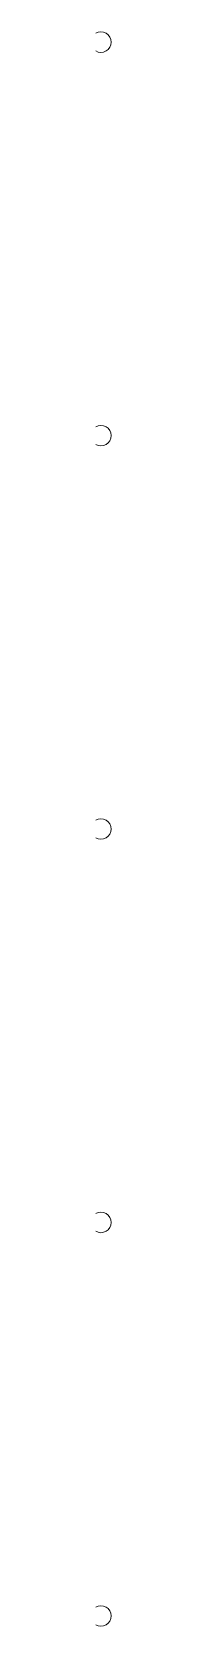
# Model space of a CAD drawing. Extents: x -21 to 705, y 870 to 3200.
# Drawn here: x 587 to 590.9, y 1016.7 to 1421.9 of the extents above; entities that cross this region are included whole.
import ezdxf

# ---------------------------------------------------------------- set-up
doc = ezdxf.new("R2010")
doc.units = 0
doc.layers.add('Layer0', color=7, linetype='BYLAYER', lineweight=5)

msp = doc.modelspace()

# ---------------------------------------------------------------- linework, layer by layer
at = {"layer": 'Layer0'}
for p, q in [((587.01, 1421.51), (587.64, 1421.77)), ((587.64, 1421.77), (588.31, 1421.86)), ((588.31, 1421.86), (588.98, 1421.77)), ((588.98, 1421.77), (589.61, 1421.51)), ((589.61, 1421.51), (590.15, 1421.1)), ((590.15, 1421.1), (590.56, 1420.56)), ((590.56, 1420.56), (590.82, 1419.94)), ((590.82, 1418.59), (590.56, 1417.96)), ((590.82, 1419.94), (590.91, 1419.26)), ((590.91, 1419.26), (590.82, 1418.59)), ((587.64, 1416.75), (587.01, 1417.01)), ((588.31, 1416.66), (587.64, 1416.75)), ((588.98, 1416.75), (588.31, 1416.66)), ((589.61, 1417.01), (588.98, 1416.75)), ((590.15, 1417.42), (589.61, 1417.01)), ((590.56, 1417.96), (590.15, 1417.42)), ((587.01, 1321.51), (587.64, 1321.77)), ((587.64, 1321.77), (588.31, 1321.86)), ((588.31, 1321.86), (588.98, 1321.77)), ((588.98, 1321.77), (589.61, 1321.51)), ((589.61, 1321.51), (590.15, 1321.1)), ((590.15, 1321.1), (590.56, 1320.56)), ((587.64, 1316.75), (587.01, 1317.01)), ((589.61, 1317.01), (588.98, 1316.75)), ((590.15, 1317.42), (589.61, 1317.01)), ((590.56, 1317.96), (590.15, 1317.42)), ((590.56, 1320.56), (590.82, 1319.94)), ((590.82, 1318.59), (590.56, 1317.96)), ((590.82, 1319.94), (590.91, 1319.26)), ((590.91, 1319.26), (590.82, 1318.59)), ((588.31, 1316.66), (587.64, 1316.75)), ((588.98, 1316.75), (588.31, 1316.66)), ((587.01, 1221.51), (587.64, 1221.77)), ((587.64, 1221.77), (588.31, 1221.86)), ((588.31, 1221.86), (588.98, 1221.77)), ((588.98, 1221.77), (589.61, 1221.51)), ((589.61, 1221.51), (590.15, 1221.1)), ((590.15, 1221.1), (590.56, 1220.56)), ((590.56, 1220.56), (590.82, 1219.94)), ((590.82, 1219.94), (590.91, 1219.26)), ((587.64, 1216.75), (587.01, 1217.01)), ((588.31, 1216.66), (587.64, 1216.75)), ((588.98, 1216.75), (588.31, 1216.66)), ((589.61, 1217.01), (588.98, 1216.75)), ((590.15, 1217.42), (589.61, 1217.01)), ((590.56, 1217.96), (590.15, 1217.42)), ((590.82, 1218.59), (590.56, 1217.96)), ((590.91, 1219.26), (590.82, 1218.59)), ((587.01, 1121.51), (587.64, 1121.77)), ((587.64, 1121.77), (588.31, 1121.86)), ((588.31, 1121.86), (588.98, 1121.77)), ((588.98, 1121.77), (589.61, 1121.51)), ((589.61, 1121.51), (590.15, 1121.1)), ((590.15, 1121.1), (590.56, 1120.56)), ((590.56, 1120.56), (590.82, 1119.94)), ((590.82, 1118.59), (590.56, 1117.96)), ((590.82, 1119.94), (590.91, 1119.26)), ((590.91, 1119.26), (590.82, 1118.59)), ((587.64, 1116.75), (587.01, 1117.01)), ((588.31, 1116.66), (587.64, 1116.75)), ((588.98, 1116.75), (588.31, 1116.66)), ((589.61, 1117.01), (588.98, 1116.75)), ((590.15, 1117.42), (589.61, 1117.01)), ((590.56, 1117.96), (590.15, 1117.42)), ((587.01, 1021.51), (587.64, 1021.77)), ((587.64, 1021.77), (588.31, 1021.86)), ((588.31, 1021.86), (588.98, 1021.77)), ((588.98, 1021.77), (589.61, 1021.51)), ((589.61, 1021.51), (590.15, 1021.1)), ((590.15, 1017.42), (589.61, 1017.01)), ((590.15, 1021.1), (590.56, 1020.56)), ((590.56, 1017.96), (590.15, 1017.42)), ((590.56, 1020.56), (590.82, 1019.94)), ((590.82, 1018.59), (590.56, 1017.96)), ((590.82, 1019.94), (590.91, 1019.26)), ((590.91, 1019.26), (590.82, 1018.59)), ((587.64, 1016.75), (587.01, 1017.01)), ((588.31, 1016.66), (587.64, 1016.75)), ((588.98, 1016.75), (588.31, 1016.66)), ((589.61, 1017.01), (588.98, 1016.75))]:
    msp.add_line(p, q, dxfattribs=at)

doc.saveas('drawing.dxf')
